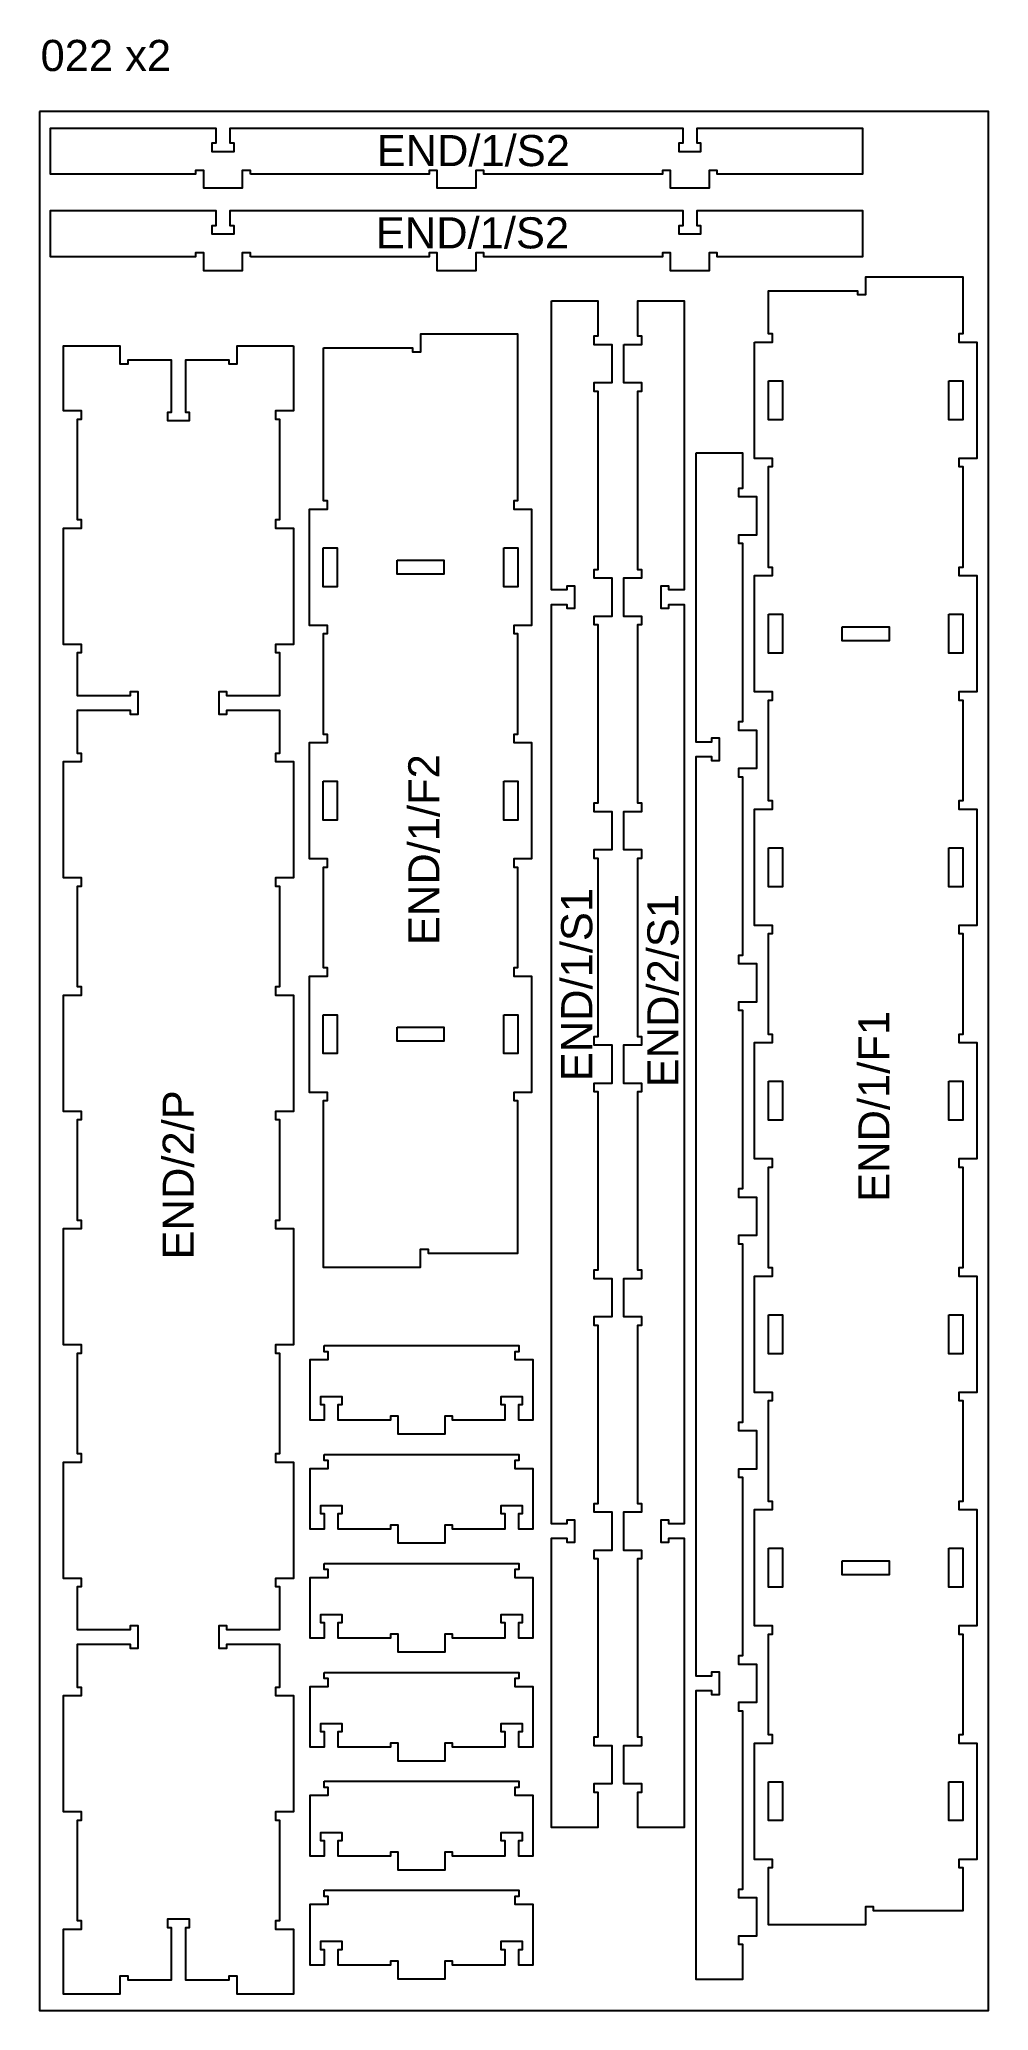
# Model space of a CAD drawing. Extents: x -4741 to 10570, y -11118 to 12613.
# Drawn here: x -650 to 570, y -5118 to -2585 of the extents above; entities that cross this region are included whole.
import ezdxf

# ---------------------------------------------------------------- set-up
doc = ezdxf.new("R2010")
doc.units = 0
doc.header["$MEASUREMENT"] = 0
for name, color, linetype in [('0_SHEET_BIRCHPLY_2440X1220', 1, 'CONTINUOUS'), ('1_ANYTOOL_1MMDEEP_INSIDE', 2, 'CONTINUOUS'), ('3_ANYTOOL_CUTTHROUGH_INSID', 4, 'CONTINUOUS'), ('6_ANYTOOL_CUTTHROUGH_OUTSI', 5, 'CONTINUOUS')]:
    doc.layers.add(name, color=color, linetype=linetype)

msp = doc.modelspace()

# ---------------------------------------------------------------- texts
at = {"layer": '0_SHEET_BIRCHPLY_2440X1220', "insert": (-648.1, -2585.8), "char_height": 40, "width": 201.205, "attachment_point": 1}
msp.add_mtext('\\fArial;022 x2', dxfattribs=at)
at = {"layer": '1_ANYTOOL_1MMDEEP_INSIDE', "char_height": 40, "width": 278.795, "attachment_point": 1}
for insert in [(-216.2, -2708), (-217.2, -2813.7)]:
    msp.add_mtext('\\fArial;END/1/S2', dxfattribs=dict(at, insert=insert))
at = {"layer": '1_ANYTOOL_1MMDEEP_INSIDE', "char_height": 40, "attachment_point": 1, "rotation": 90}
for s, insert, width in [('\\fArial;END/1/F2', (-175.5, -3748.8), 275.663), ('\\fArial;END/1/S1', (21, -3923.8), 271.807), ('\\fArial;END/2/S1', (131.8, -3931.6), 271.807), ('\\fArial;END/1/F1', (403, -4078.7), 268.675), ('\\fArial;END/2/P', (-491.2, -4152.7), 248.434)]:
    msp.add_mtext(s, dxfattribs=dict(at, insert=insert, width=width))

# ---------------------------------------------------------------- linework, layer by layer
at = {"layer": '0_SHEET_BIRCHPLY_2440X1220'}
msp.add_lwpolyline([(-649.6, -2677.8), (-649.6, -5117.8), (570.4, -5117.8), (570.4, -2677.8), (-649.6, -2677.8)], dxfattribs=at)
at = {"layer": '3_ANYTOOL_CUTTHROUGH_INSID'}
for points in [[(-284.8, -3238.3), (-266.8, -3238.3), (-266.8, -3288.3), (-284.8, -3288.3), (-284.8, -3238.3)], [(-52.8, -3238.3), (-34.8, -3238.3), (-34.8, -3288.3), (-52.8, -3288.3), (-52.8, -3238.3)], [(-189.8, -3254.3), (-129.8, -3254.3), (-129.8, -3272.3), (-189.8, -3272.3), (-189.8, -3254.3)], [(287.4, -3323.8), (305.4, -3323.8), (305.4, -3373.8), (287.4, -3373.8), (287.4, -3323.8)], [(382.4, -3339.8), (442.4, -3339.8), (442.4, -3357.8), (382.4, -3357.8), (382.4, -3339.8)], [(519.4, -3323.8), (537.4, -3323.8), (537.4, -3373.8), (519.4, -3373.8), (519.4, -3323.8)], [(-284.8, -3538.3), (-266.8, -3538.3), (-266.8, -3588.3), (-284.8, -3588.3), (-284.8, -3538.3)], [(-52.8, -3538.3), (-34.8, -3538.3), (-34.8, -3588.3), (-52.8, -3588.3), (-52.8, -3538.3)], [(287.4, -3623.8), (305.4, -3623.8), (305.4, -3673.8), (287.4, -3673.8), (287.4, -3623.8)], [(519.4, -3623.8), (537.4, -3623.8), (537.4, -3673.8), (519.4, -3673.8), (519.4, -3623.8)], [(-284.8, -3838.3), (-266.8, -3838.3), (-266.8, -3888.3), (-284.8, -3888.3), (-284.8, -3838.3)], [(-52.8, -3838.3), (-34.8, -3838.3), (-34.8, -3888.3), (-52.8, -3888.3), (-52.8, -3838.3)], [(-189.8, -3854.3), (-129.8, -3854.3), (-129.8, -3872.3), (-189.8, -3872.3), (-189.8, -3854.3)], [(287.4, -3923.8), (305.4, -3923.8), (305.4, -3973.8), (287.4, -3973.8), (287.4, -3923.8)], [(519.4, -3923.8), (537.4, -3923.8), (537.4, -3973.8), (519.4, -3973.8), (519.4, -3923.8)], [(287.4, -4223.8), (305.4, -4223.8), (305.4, -4273.8), (287.4, -4273.8), (287.4, -4223.8)], [(519.4, -4223.8), (537.4, -4223.8), (537.4, -4273.8), (519.4, -4273.8), (519.4, -4223.8)], [(287.4, -4523.8), (305.4, -4523.8), (305.4, -4573.7), (287.4, -4573.7), (287.4, -4523.8)], [(519.4, -4523.8), (537.4, -4523.8), (537.4, -4573.7), (519.4, -4573.7), (519.4, -4523.8)], [(382.4, -4539.8), (442.4, -4539.8), (442.4, -4557.7), (382.4, -4557.7), (382.4, -4539.8)], [(287.4, -4823.7), (305.4, -4823.7), (305.4, -4873.7), (287.4, -4873.7), (287.4, -4823.7)], [(519.4, -4823.7), (537.4, -4823.7), (537.4, -4873.7), (519.4, -4873.7), (519.4, -4823.7)]]:
    msp.add_lwpolyline(points, dxfattribs=at)
at = {"layer": '6_ANYTOOL_CUTTHROUGH_OUTSI'}
for points in [[(-378.3, -2758.5), (-378.3, -2753.5), (-388.8, -2753.5), (-388.8, -2776.5), (-438.3, -2776.5), (-438.3, -2753.5), (-448.8, -2753.5), (-448.8, -2758.5), (-635.3, -2758.5), (-635.3, -2699), (-422.8, -2699), (-422.8, -2718.5), (-427.8, -2718.5), (-427.8, -2729), (-399.3, -2729), (-399.3, -2718.5), (-404.3, -2718.5), (-404.3, -2699), (177.2, -2699), (177.2, -2718.5), (172.2, -2718.5), (172.2, -2729), (200.7, -2729), (200.7, -2718.5), (195.7, -2718.5), (195.7, -2699), (408.2, -2699), (408.2, -2758.5), (221.7, -2758.5), (221.7, -2753.5), (211.2, -2753.5), (211.2, -2776.5), (161.7, -2776.5), (161.7, -2753.5), (151.2, -2753.5), (151.2, -2758.5), (-78.3, -2758.5), (-78.3, -2753.5), (-88.8, -2753.5), (-88.8, -2776.5), (-138.3, -2776.5), (-138.3, -2753.5), (-148.8, -2753.5), (-148.8, -2758.5), (-378.3, -2758.5)], [(-378.3, -2864.5), (-378.3, -2859.5), (-388.8, -2859.5), (-388.8, -2882.5), (-438.3, -2882.5), (-438.3, -2859.5), (-448.8, -2859.5), (-448.8, -2864.5), (-635.3, -2864.5), (-635.3, -2805), (-422.8, -2805), (-422.8, -2824.5), (-427.8, -2824.5), (-427.8, -2835), (-399.3, -2835), (-399.3, -2824.5), (-404.3, -2824.5), (-404.3, -2805), (177.2, -2805), (177.2, -2824.5), (172.2, -2824.5), (172.2, -2835), (200.7, -2835), (200.7, -2824.5), (195.7, -2824.5), (195.7, -2805), (408.2, -2805), (408.2, -2864.5), (221.7, -2864.5), (221.7, -2859.5), (211.2, -2859.5), (211.2, -2882.5), (161.7, -2882.5), (161.7, -2859.5), (151.2, -2859.5), (151.2, -2864.5), (-78.3, -2864.5), (-78.3, -2859.5), (-88.8, -2859.5), (-88.8, -2882.5), (-138.3, -2882.5), (-138.3, -2859.5), (-148.8, -2859.5), (-148.8, -2864.5), (-378.3, -2864.5)], [(269.6, -2974), (292.6, -2974), (292.6, -2963.5), (287.6, -2963.5), (287.6, -2908), (402.1, -2908), (402.1, -2913), (412.6, -2913), (412.6, -2890), (537.1, -2890), (537.1, -2963.5), (532.1, -2963.5), (532.1, -2974), (555.1, -2974), (555.1, -3123.5), (532.1, -3123.5), (532.1, -3134), (537.1, -3134), (537.1, -3263.5), (532.1, -3263.5), (532.1, -3274), (555.1, -3274), (555.1, -3423.5), (532.1, -3423.5), (532.1, -3434), (537.1, -3434), (537.1, -3563.5), (532.1, -3563.5), (532.1, -3574), (555.1, -3574), (555.1, -3723.5), (532.1, -3723.5), (532.1, -3734), (537.1, -3734), (537.1, -3863.5), (532.1, -3863.5), (532.1, -3874), (555.1, -3874), (555.1, -4023.5), (532.1, -4023.5), (532.1, -4034), (537.1, -4034), (537.1, -4163.5), (532.1, -4163.5), (532.1, -4174), (555.1, -4174), (555.1, -4323.5), (532.1, -4323.5), (532.1, -4334), (537.1, -4334), (537.1, -4463.5), (532.1, -4463.5), (532.1, -4474), (555.1, -4474), (555.1, -4623.5), (532.1, -4623.5), (532.1, -4634), (537.1, -4634), (537.1, -4763.5), (532.1, -4763.5), (532.1, -4774), (555.1, -4774), (555.1, -4923.5), (532.1, -4923.5), (532.1, -4934), (537.1, -4934), (537.1, -4989.5), (422.6, -4989.5), (422.6, -4984.5), (412.1, -4984.5), (412.1, -5007.5), (287.6, -5007.5), (287.6, -4934), (292.6, -4934), (292.6, -4923.5), (269.6, -4923.5), (269.6, -4774), (292.6, -4774), (292.6, -4763.5), (287.6, -4763.5), (287.6, -4634), (292.6, -4634), (292.6, -4623.5), (269.6, -4623.5), (269.6, -4474), (292.6, -4474), (292.6, -4463.5), (287.6, -4463.5), (287.6, -4334), (292.6, -4334), (292.6, -4323.5), (269.6, -4323.5), (269.6, -4174), (292.6, -4174), (292.6, -4163.5), (287.6, -4163.5), (287.6, -4034), (292.6, -4034), (292.6, -4023.5), (269.6, -4023.5), (269.6, -3874), (292.6, -3874), (292.6, -3863.5), (287.6, -3863.5), (287.6, -3734), (292.6, -3734), (292.6, -3723.5), (269.6, -3723.5), (269.6, -3574), (292.6, -3574), (292.6, -3563.5), (287.6, -3563.5), (287.6, -3434), (292.6, -3434), (292.6, -3423.5), (269.6, -3423.5), (269.6, -3274), (292.6, -3274), (292.6, -3263.5), (287.6, -3263.5), (287.6, -3134), (292.6, -3134), (292.6, -3123.5), (269.6, -3123.5), (269.6, -2974)], [(8.6, -2921), (68.1, -2921), (68.1, -2966.5), (63.1, -2966.5), (63.1, -2977), (86.1, -2977), (86.1, -3026.5), (63.1, -3026.5), (63.1, -3037), (68.1, -3037), (68.1, -3266.5), (63.1, -3266.5), (63.1, -3277), (86.1, -3277), (86.1, -3326.5), (63.1, -3326.5), (63.1, -3337), (68.1, -3337), (68.1, -3566.5), (63.1, -3566.5), (63.1, -3577), (86.1, -3577), (86.1, -3626.5), (63.1, -3626.5), (63.1, -3637), (68.1, -3637), (68.1, -3866.5), (63.1, -3866.5), (63.1, -3877), (86.1, -3877), (86.1, -3926.5), (63.1, -3926.5), (63.1, -3937), (68.1, -3937), (68.1, -4166.5), (63.1, -4166.5), (63.1, -4177), (86.1, -4177), (86.1, -4226.5), (63.1, -4226.5), (63.1, -4237), (68.1, -4237), (68.1, -4466.5), (63.1, -4466.5), (63.1, -4477), (86.1, -4477), (86.1, -4526.5), (63.1, -4526.5), (63.1, -4537), (68.1, -4537), (68.1, -4766.5), (63.1, -4766.5), (63.1, -4777), (86.1, -4777), (86.1, -4826.5), (63.1, -4826.5), (63.1, -4837), (68.1, -4837), (68.1, -4882.5), (8.6, -4882.5), (8.6, -4511), (28.1, -4511), (28.1, -4516), (38.6, -4516), (38.6, -4487.5), (28.1, -4487.5), (28.1, -4492.5), (8.6, -4492.5), (8.6, -3311), (28.1, -3311), (28.1, -3316), (38.6, -3316), (38.6, -3287.5), (28.1, -3287.5), (28.1, -3292.5), (8.6, -3292.5), (8.6, -2921)], [(101.6, -2977), (124.6, -2977), (124.6, -2966.5), (119.6, -2966.5), (119.6, -2921), (179.1, -2921), (179.1, -3292.5), (159.6, -3292.5), (159.6, -3287.5), (149.1, -3287.5), (149.1, -3316), (159.6, -3316), (159.6, -3311), (179.1, -3311), (179.1, -4492.5), (159.6, -4492.5), (159.6, -4487.5), (149.1, -4487.5), (149.1, -4516), (159.6, -4516), (159.6, -4511), (179.1, -4511), (179.1, -4882.5), (119.6, -4882.5), (119.6, -4837), (124.6, -4837), (124.6, -4826.5), (101.6, -4826.5), (101.6, -4777), (124.6, -4777), (124.6, -4766.5), (119.6, -4766.5), (119.6, -4537), (124.6, -4537), (124.6, -4526.5), (101.6, -4526.5), (101.6, -4477), (124.6, -4477), (124.6, -4466.5), (119.6, -4466.5), (119.6, -4237), (124.6, -4237), (124.6, -4226.5), (101.6, -4226.5), (101.6, -4177), (124.6, -4177), (124.6, -4166.5), (119.6, -4166.5), (119.6, -3937), (124.6, -3937), (124.6, -3926.5), (101.6, -3926.5), (101.6, -3877), (124.6, -3877), (124.6, -3866.5), (119.6, -3866.5), (119.6, -3637), (124.6, -3637), (124.6, -3626.5), (101.6, -3626.5), (101.6, -3577), (124.6, -3577), (124.6, -3566.5), (119.6, -3566.5), (119.6, -3337), (124.6, -3337), (124.6, -3326.5), (101.6, -3326.5), (101.6, -3277), (124.6, -3277), (124.6, -3266.5), (119.6, -3266.5), (119.6, -3037), (124.6, -3037), (124.6, -3026.5), (101.6, -3026.5), (101.6, -2977)], [(-323.1, -2979), (-323.1, -3062.5), (-346.1, -3062.5), (-346.1, -3073), (-341.1, -3073), (-341.1, -3202.5), (-346.1, -3202.5), (-346.1, -3213), (-323.1, -3213), (-323.1, -3362.5), (-346.1, -3362.5), (-346.1, -3373), (-341.1, -3373), (-341.1, -3428.5), (-408.6, -3428.5), (-408.6, -3423.5), (-419.1, -3423.5), (-419.1, -3452), (-408.6, -3452), (-408.6, -3447), (-341.1, -3447), (-341.1, -3502.5), (-346.1, -3502.5), (-346.1, -3513), (-323.1, -3513), (-323.1, -3662.5), (-346.1, -3662.5), (-346.1, -3673), (-341.1, -3673), (-341.1, -3802.5), (-346.1, -3802.5), (-346.1, -3813), (-323.1, -3813), (-323.1, -3962.5), (-346.1, -3962.5), (-346.1, -3973), (-341.1, -3973), (-341.1, -4102.5), (-346.1, -4102.5), (-346.1, -4113), (-323.1, -4113), (-323.1, -4262.5), (-346.1, -4262.5), (-346.1, -4273), (-341.1, -4273), (-341.1, -4402.5), (-346.1, -4402.5), (-346.1, -4413), (-323.1, -4413), (-323.1, -4562.5), (-346.1, -4562.5), (-346.1, -4573), (-341.1, -4573), (-341.1, -4628.5), (-408.6, -4628.5), (-408.6, -4623.5), (-419.1, -4623.5), (-419.1, -4652), (-408.6, -4652), (-408.6, -4647), (-341.1, -4647), (-341.1, -4702.5), (-346.1, -4702.5), (-346.1, -4713), (-323.1, -4713), (-323.1, -4862.5), (-346.1, -4862.5), (-346.1, -4873), (-341.1, -4873), (-341.1, -5002.5), (-346.1, -5002.5), (-346.1, -5013), (-323.1, -5013), (-323.1, -5096.5), (-395.6, -5096.5), (-395.6, -5073.5), (-406.1, -5073.5), (-406.1, -5078.5), (-461.6, -5078.5), (-461.6, -5011), (-456.6, -5011), (-456.6, -5000.5), (-485.1, -5000.5), (-485.1, -5011), (-480.1, -5011), (-480.1, -5078.5), (-535.6, -5078.5), (-535.6, -5073.5), (-546.1, -5073.5), (-546.1, -5096.5), (-618.6, -5096.5), (-618.6, -5013), (-595.6, -5013), (-595.6, -5002.5), (-600.6, -5002.5), (-600.6, -4873), (-595.6, -4873), (-595.6, -4862.5), (-618.6, -4862.5), (-618.6, -4713), (-595.6, -4713), (-595.6, -4702.5), (-600.6, -4702.5), (-600.6, -4647), (-533.1, -4647), (-533.1, -4652), (-522.6, -4652), (-522.6, -4623.5), (-533.1, -4623.5), (-533.1, -4628.5), (-600.6, -4628.5), (-600.6, -4573), (-595.6, -4573), (-595.6, -4562.5), (-618.6, -4562.5), (-618.6, -4413), (-595.6, -4413), (-595.6, -4402.5), (-600.6, -4402.5), (-600.6, -4273), (-595.6, -4273), (-595.6, -4262.5), (-618.6, -4262.5), (-618.6, -4113), (-595.6, -4113), (-595.6, -4102.5), (-600.6, -4102.5), (-600.6, -3973), (-595.6, -3973), (-595.6, -3962.5), (-618.6, -3962.5), (-618.6, -3813), (-595.6, -3813), (-595.6, -3802.5), (-600.6, -3802.5), (-600.6, -3673), (-595.6, -3673), (-595.6, -3662.5), (-618.6, -3662.5), (-618.6, -3513), (-595.6, -3513), (-595.6, -3502.5), (-600.6, -3502.5), (-600.6, -3447), (-533.1, -3447), (-533.1, -3452), (-522.6, -3452), (-522.6, -3423.5), (-533.1, -3423.5), (-533.1, -3428.5), (-600.6, -3428.5), (-600.6, -3373), (-595.6, -3373), (-595.6, -3362.5), (-618.6, -3362.5), (-618.6, -3213), (-595.6, -3213), (-595.6, -3202.5), (-600.6, -3202.5), (-600.6, -3073), (-595.6, -3073), (-595.6, -3062.5), (-618.6, -3062.5), (-618.6, -2979), (-546.1, -2979), (-546.1, -3002), (-535.6, -3002), (-535.6, -2997), (-480.1, -2997), (-480.1, -3064.5), (-485.1, -3064.5), (-485.1, -3075), (-456.6, -3075), (-456.6, -3064.5), (-461.6, -3064.5), (-461.6, -2997), (-406.1, -2997), (-406.1, -3002), (-395.6, -3002), (-395.6, -2979), (-323.1, -2979)], [(-284.5, -2981.6), (-170, -2981.6), (-170, -2986.6), (-159.5, -2986.6), (-159.5, -2963.6), (-35, -2963.6), (-35, -3178.1), (-40, -3178.1), (-40, -3188.6), (-17, -3188.6), (-17, -3338.1), (-40, -3338.1), (-40, -3348.6), (-35, -3348.6), (-35, -3478.1), (-40, -3478.1), (-40, -3488.6), (-17, -3488.6), (-17, -3638.1), (-40, -3638.1), (-40, -3648.6), (-35, -3648.6), (-35, -3778.1), (-40, -3778.1), (-40, -3788.6), (-17, -3788.6), (-17, -3938.1), (-40, -3938.1), (-40, -3948.6), (-35, -3948.6), (-35, -4145.1), (-149.5, -4145.1), (-149.5, -4140.1), (-160, -4140.1), (-160, -4163.1), (-284.5, -4163.1), (-284.5, -3948.6), (-279.5, -3948.6), (-279.5, -3938.1), (-302.5, -3938.1), (-302.5, -3788.6), (-279.5, -3788.6), (-279.5, -3778.1), (-284.5, -3778.1), (-284.5, -3648.6), (-279.5, -3648.6), (-279.5, -3638.1), (-302.5, -3638.1), (-302.5, -3488.6), (-279.5, -3488.6), (-279.5, -3478.1), (-284.5, -3478.1), (-284.5, -3348.6), (-279.5, -3348.6), (-279.5, -3338.1), (-302.5, -3338.1), (-302.5, -3188.6), (-279.5, -3188.6), (-279.5, -3178.1), (-284.5, -3178.1), (-284.5, -2981.6)], [(287.4, -3023.8), (305.4, -3023.8), (305.4, -3073.8), (287.4, -3073.8), (287.4, -3023.8)], [(519.4, -3023.8), (537.4, -3023.8), (537.4, -3073.8), (519.4, -3073.8), (519.4, -3023.8)], [(194.6, -3116.5), (254.1, -3116.5), (254.1, -3162), (249.1, -3162), (249.1, -3172.5), (272.1, -3172.5), (272.1, -3222), (249.1, -3222), (249.1, -3232.5), (254.1, -3232.5), (254.1, -3462), (249.1, -3462), (249.1, -3472.5), (272.1, -3472.5), (272.1, -3522), (249.1, -3522), (249.1, -3532.5), (254.1, -3532.5), (254.1, -3762), (249.1, -3762), (249.1, -3772.5), (272.1, -3772.5), (272.1, -3822), (249.1, -3822), (249.1, -3832.5), (254.1, -3832.5), (254.1, -4062), (249.1, -4062), (249.1, -4072.5), (272.1, -4072.5), (272.1, -4122), (249.1, -4122), (249.1, -4132.5), (254.1, -4132.5), (254.1, -4362), (249.1, -4362), (249.1, -4372.5), (272.1, -4372.5), (272.1, -4422), (249.1, -4422), (249.1, -4432.5), (254.1, -4432.5), (254.1, -4662), (249.1, -4662), (249.1, -4672.5), (272.1, -4672.5), (272.1, -4722), (249.1, -4722), (249.1, -4732.5), (254.1, -4732.5), (254.1, -4962), (249.1, -4962), (249.1, -4972.5), (272.1, -4972.5), (272.1, -5022), (249.1, -5022), (249.1, -5032.5), (254.1, -5032.5), (254.1, -5078), (194.6, -5078), (194.6, -4706.5), (214.1, -4706.5), (214.1, -4711.5), (224.6, -4711.5), (224.6, -4683), (214.1, -4683), (214.1, -4688), (194.6, -4688), (194.6, -3506.5), (214.1, -3506.5), (214.1, -3511.5), (224.6, -3511.5), (224.6, -3483), (214.1, -3483), (214.1, -3488), (194.6, -3488), (194.6, -3116.5)], [(-283.5, -4263.2), (-33.5, -4263.2), (-33.5, -4271.2), (-38.5, -4271.2), (-38.5, -4281.2), (-15.5, -4281.2), (-15.5, -4359.2), (-33.5, -4359.2), (-33.5, -4339.2), (-28.5, -4339.2), (-28.5, -4329.2), (-56.5, -4329.2), (-56.5, -4339.2), (-51.5, -4339.2), (-51.5, -4359.2), (-118.5, -4359.2), (-118.5, -4354.2), (-128.5, -4354.2), (-128.5, -4377.2), (-188.5, -4377.2), (-188.5, -4354.2), (-198.5, -4354.2), (-198.5, -4359.2), (-265.5, -4359.2), (-265.5, -4339.2), (-260.5, -4339.2), (-260.5, -4329.2), (-288.5, -4329.2), (-288.5, -4339.2), (-283.5, -4339.2), (-283.5, -4359.2), (-301.5, -4359.2), (-301.5, -4281.2), (-278.5, -4281.2), (-278.5, -4271.2), (-283.5, -4271.2), (-283.5, -4263.2)], [(-283.5, -4403.2), (-33.5, -4403.2), (-33.5, -4411.2), (-38.5, -4411.2), (-38.5, -4421.2), (-15.5, -4421.2), (-15.5, -4499.2), (-33.5, -4499.2), (-33.5, -4479.2), (-28.5, -4479.2), (-28.5, -4469.2), (-56.5, -4469.2), (-56.5, -4479.2), (-51.5, -4479.2), (-51.5, -4499.2), (-118.5, -4499.2), (-118.5, -4494.2), (-128.5, -4494.2), (-128.5, -4517.2), (-188.5, -4517.2), (-188.5, -4494.2), (-198.5, -4494.2), (-198.5, -4499.2), (-265.5, -4499.2), (-265.5, -4479.2), (-260.5, -4479.2), (-260.5, -4469.2), (-288.5, -4469.2), (-288.5, -4479.2), (-283.5, -4479.2), (-283.5, -4499.2), (-301.5, -4499.2), (-301.5, -4421.2), (-278.5, -4421.2), (-278.5, -4411.2), (-283.5, -4411.2), (-283.5, -4403.2)], [(-283.5, -4543.2), (-33.5, -4543.2), (-33.5, -4551.2), (-38.5, -4551.2), (-38.5, -4561.2), (-15.5, -4561.2), (-15.5, -4639.2), (-33.5, -4639.2), (-33.5, -4619.2), (-28.5, -4619.2), (-28.5, -4609.2), (-56.5, -4609.2), (-56.5, -4619.2), (-51.5, -4619.2), (-51.5, -4639.2), (-118.5, -4639.2), (-118.5, -4634.2), (-128.5, -4634.2), (-128.5, -4657.2), (-188.5, -4657.2), (-188.5, -4634.2), (-198.5, -4634.2), (-198.5, -4639.2), (-265.5, -4639.2), (-265.5, -4619.2), (-260.5, -4619.2), (-260.5, -4609.2), (-288.5, -4609.2), (-288.5, -4619.2), (-283.5, -4619.2), (-283.5, -4639.2), (-301.5, -4639.2), (-301.5, -4561.2), (-278.5, -4561.2), (-278.5, -4551.2), (-283.5, -4551.2), (-283.5, -4543.2)], [(-283.5, -4683.2), (-33.5, -4683.2), (-33.5, -4691.2), (-38.5, -4691.2), (-38.5, -4701.2), (-15.5, -4701.2), (-15.5, -4779.2), (-33.5, -4779.2), (-33.5, -4759.2), (-28.5, -4759.2), (-28.5, -4749.2), (-56.5, -4749.2), (-56.5, -4759.2), (-51.5, -4759.2), (-51.5, -4779.2), (-118.5, -4779.2), (-118.5, -4774.2), (-128.5, -4774.2), (-128.5, -4797.2), (-188.5, -4797.2), (-188.5, -4774.2), (-198.5, -4774.2), (-198.5, -4779.2), (-265.5, -4779.2), (-265.5, -4759.2), (-260.5, -4759.2), (-260.5, -4749.2), (-288.5, -4749.2), (-288.5, -4759.2), (-283.5, -4759.2), (-283.5, -4779.2), (-301.5, -4779.2), (-301.5, -4701.2), (-278.5, -4701.2), (-278.5, -4691.2), (-283.5, -4691.2), (-283.5, -4683.2)], [(-283.5, -4823.2), (-33.5, -4823.2), (-33.5, -4831.2), (-38.5, -4831.2), (-38.5, -4841.2), (-15.5, -4841.2), (-15.5, -4919.2), (-33.5, -4919.2), (-33.5, -4899.2), (-28.5, -4899.2), (-28.5, -4889.2), (-56.5, -4889.2), (-56.5, -4899.2), (-51.5, -4899.2), (-51.5, -4919.2), (-118.5, -4919.2), (-118.5, -4914.2), (-128.5, -4914.2), (-128.5, -4937.2), (-188.5, -4937.2), (-188.5, -4914.2), (-198.5, -4914.2), (-198.5, -4919.2), (-265.5, -4919.2), (-265.5, -4899.2), (-260.5, -4899.2), (-260.5, -4889.2), (-288.5, -4889.2), (-288.5, -4899.2), (-283.5, -4899.2), (-283.5, -4919.2), (-301.5, -4919.2), (-301.5, -4841.2), (-278.5, -4841.2), (-278.5, -4831.2), (-283.5, -4831.2), (-283.5, -4823.2)], [(-283.5, -4963.2), (-33.5, -4963.2), (-33.5, -4971.2), (-38.5, -4971.2), (-38.5, -4981.2), (-15.5, -4981.2), (-15.5, -5059.2), (-33.5, -5059.2), (-33.5, -5039.2), (-28.5, -5039.2), (-28.5, -5029.2), (-56.5, -5029.2), (-56.5, -5039.2), (-51.5, -5039.2), (-51.5, -5059.2), (-118.5, -5059.2), (-118.5, -5054.2), (-128.5, -5054.2), (-128.5, -5077.2), (-188.5, -5077.2), (-188.5, -5054.2), (-198.5, -5054.2), (-198.5, -5059.2), (-265.5, -5059.2), (-265.5, -5039.2), (-260.5, -5039.2), (-260.5, -5029.2), (-288.5, -5029.2), (-288.5, -5039.2), (-283.5, -5039.2), (-283.5, -5059.2), (-301.5, -5059.2), (-301.5, -4981.2), (-278.5, -4981.2), (-278.5, -4971.2), (-283.5, -4971.2), (-283.5, -4963.2)]]:
    msp.add_lwpolyline(points, dxfattribs=at)

msp.set_redraw_order([(e.dxf.handle, doc.entitydb.next_handle()) for e in msp.query("TEXT MTEXT ATTDEF DIMENSION ARC_DIMENSION")])  # texts and dimensions are drawn at this point

doc.saveas('drawing.dxf')
